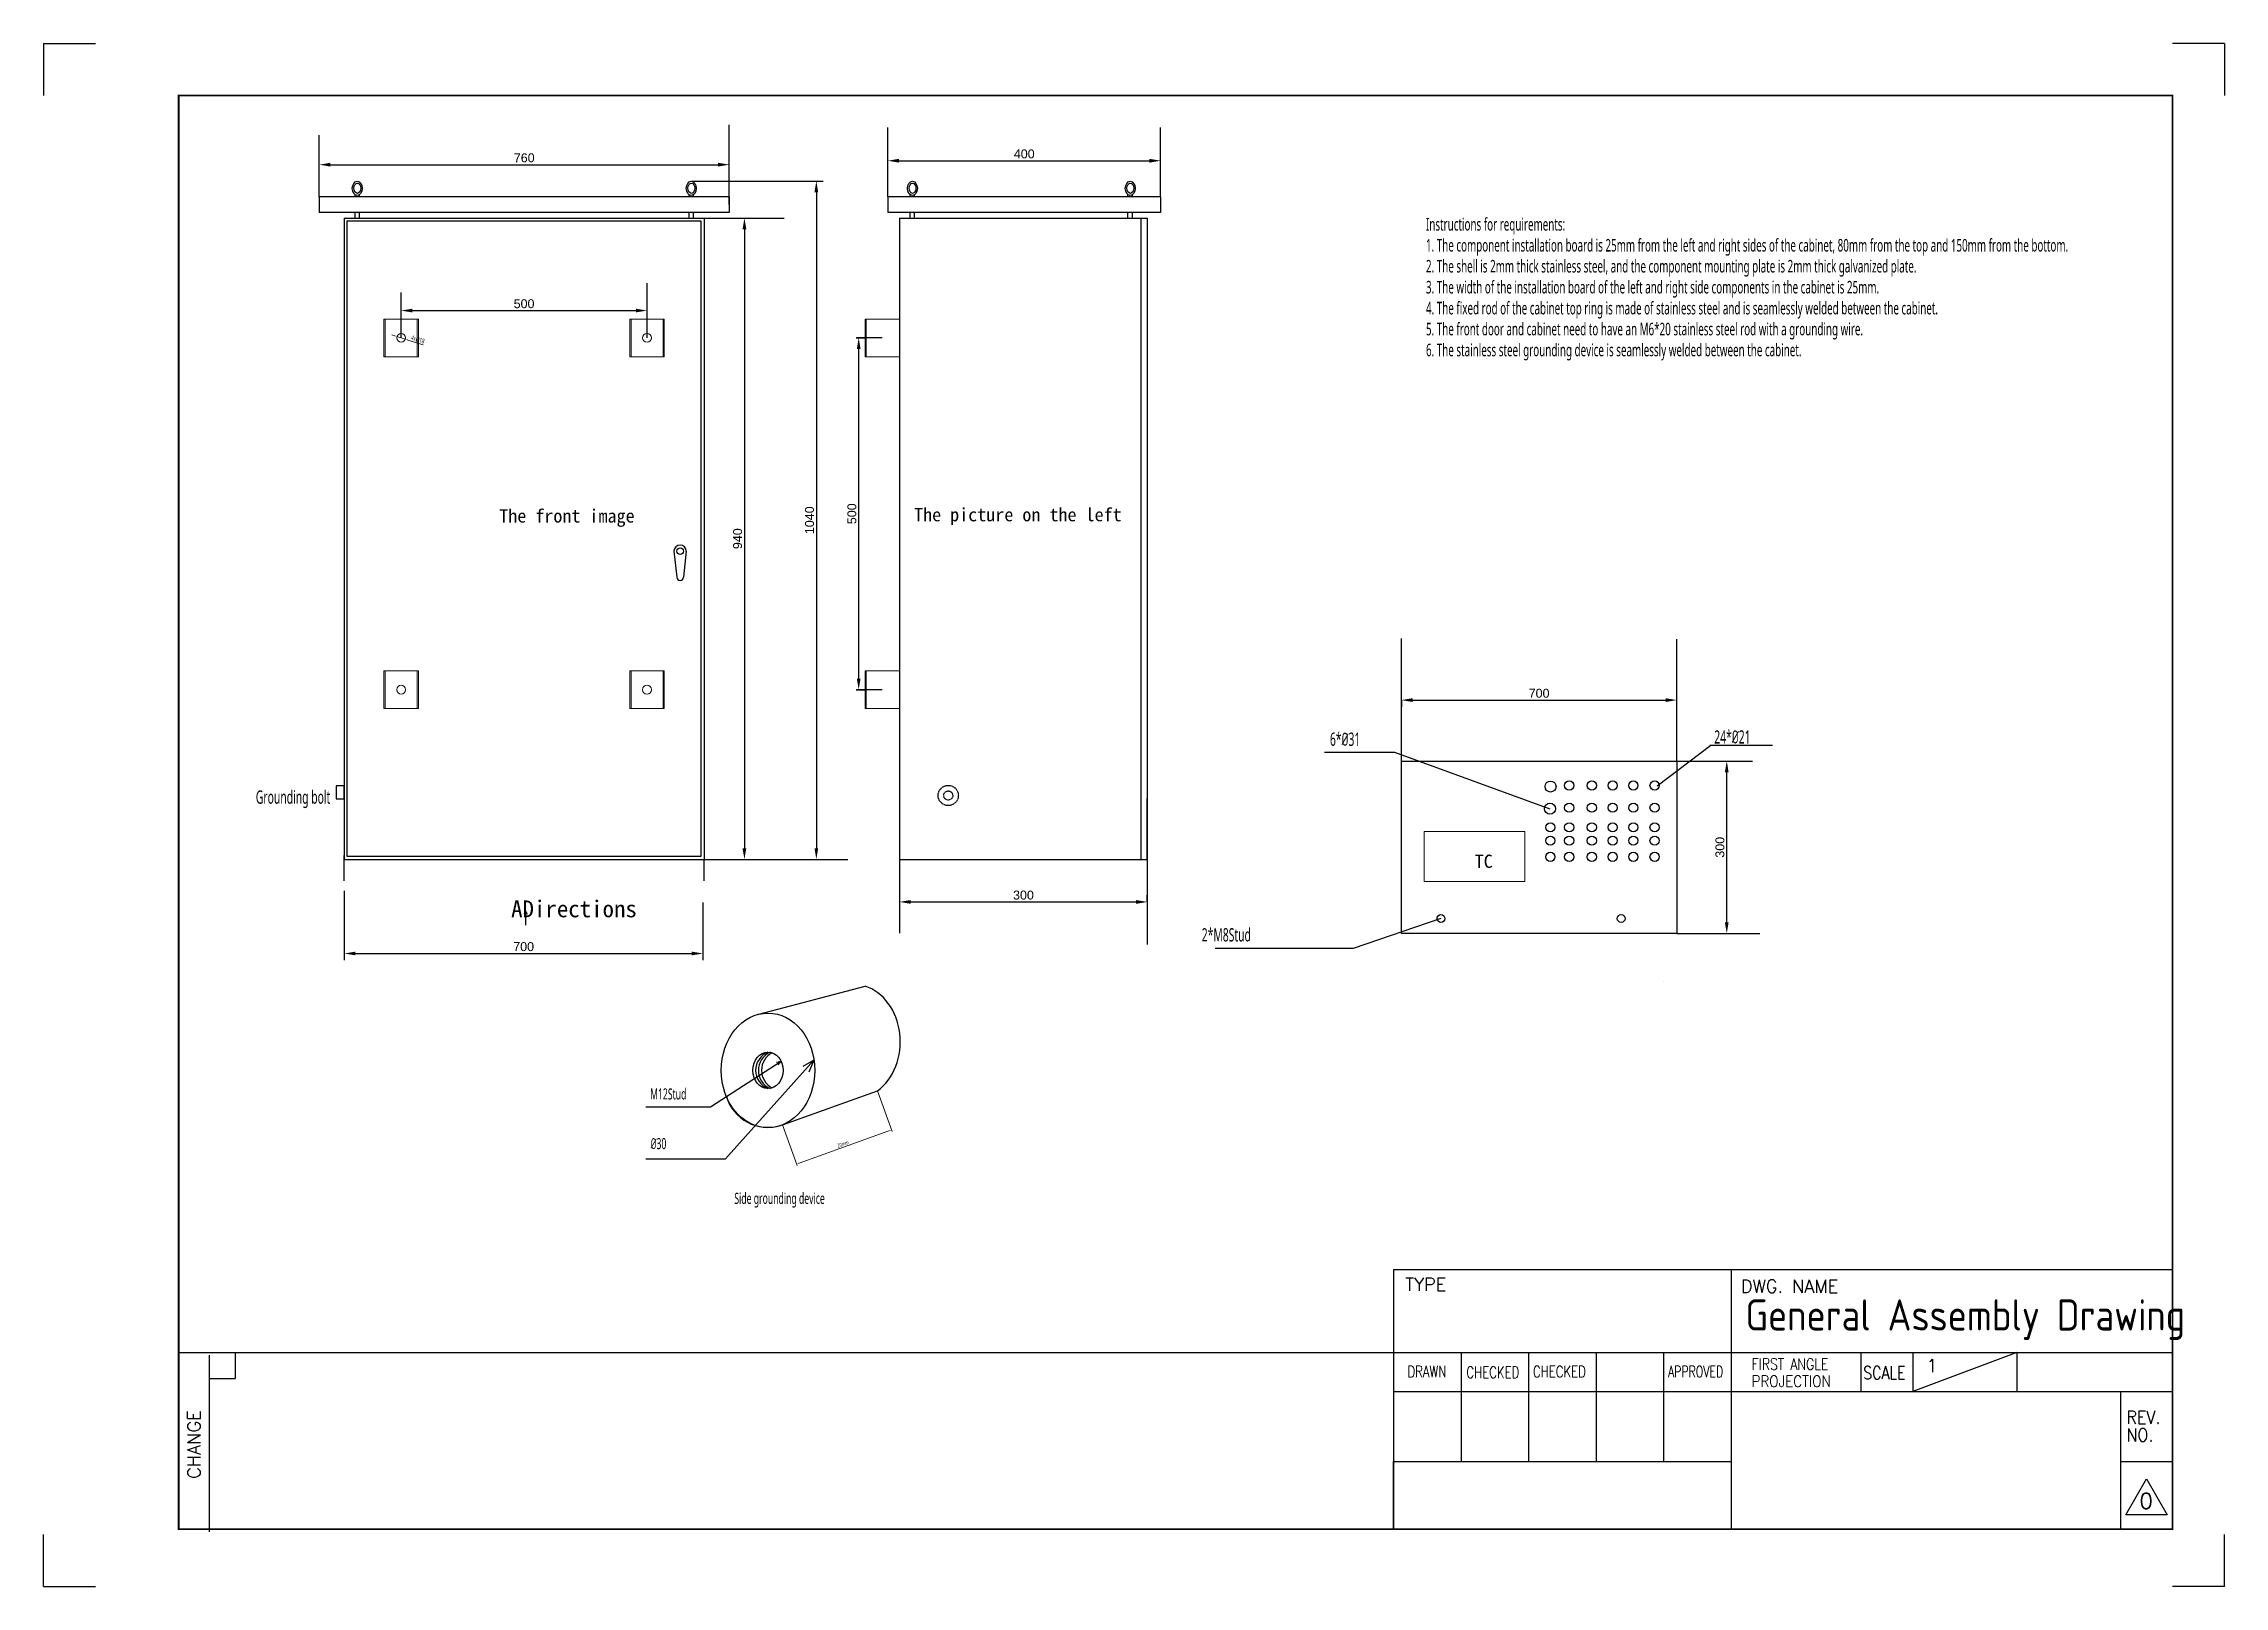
# Model space of a CAD drawing. Header units: millimetres. Extents: x 8981 to 59433, y 5244 to 14154.
# Drawn here: x 28165 to 33047, y 8275 to 11728 of the extents above; entities that cross this region are included whole.
import ezdxf

# ---------------------------------------------------------------- set-up
doc = ezdxf.new("R2010")
doc.units = ezdxf.units.MM
doc.linetypes.add('ACISOWELD', pattern=[3, 2, -1])
doc.linetypes.add('CENTER2', pattern=[1.125, 0.75, -0.125, 0.125, -0.125])
for name, color, linetype, lineweight in [('#标注线', 3, 'Continuous', 20), ('标注、文本', 3, 'Continuous', 25), ('铁心', 3, 'Continuous', 0), ('铁心层', 163, 'Continuous', 18)]:
    doc.layers.add(name, color=color, linetype=linetype, lineweight=lineweight)
for name, color, linetype in [('1', 4, 'Continuous'), ('2', 3, 'Continuous'), ('6文字层', 3, 'Continuous'), ('中心线', 1, 'CENTER2')]:
    doc.layers.add(name, color=color, linetype=linetype)
doc.layers.add('paper', color=254, linetype='Continuous', plot=False)
doc.styles.add('Note Text (ANSI)', font='arial.ttf')
doc.styles.add('PC_TEXTSTYLE1', font='romans.shx', dxfattribs={"width": 0.667, "bigfont": 'hzfs.shx'})
doc.styles.add('ROMANS', font='romans.shx', dxfattribs={"bigfont": 'whgtxt.shx'})
doc.styles.get("Standard").update_dxf_attribs({"font": 'gbenor.shx', "bigfont": 'gbcbig.shx'})
doc.styles.add('宋体', font='Microsoft YaHei.ttf', dxfattribs={"width": 0.6})
doc.dimstyles.new('ISO-25', dxfattribs={"dimscale": 3, "dimtxt": 3.5, "dimasz": 2, "dimexe": 1.25, "dimexo": 0, "dimgap": 0.75, "dimtad": 1, "dimzin": 9, "dimdsep": 46, "dimtxsty": 'PC_TEXTSTYLE1', "dimcen": 2, "dimclrd": 11, "dimclre": 11, "dimclrt": 3, "dimadec": 0, "dimazin": 2, "dimtfac": 1, "dimtmove": 1, "dimatfit": 3, "dimfxl": 0, "dimlwd": 15, "dimlwe": 15, "dimarcsym": 0})
doc.dimstyles.new('蓝色标注', dxfattribs={"dimscale": 10, "dimtxt": 2, "dimasz": 2.5, "dimexe": 1.5, "dimexo": 0, "dimgap": 0.5, "dimtad": 1, "dimtxsty": 'Note Text (ANSI)', "dimcen": -2.5, "dimclrd": 3, "dimclre": 3, "dimclrt": 3, "dimazin": 2, "dimtfac": 1, "dimtmove": 0, "dimatfit": 2, "dimfxl": 0, "dimarcsym": 0})

msp = doc.modelspace()

# ---------------------------------------------------------------- texts
at = {"color": 0, "style": '宋体'}
for s, insert, char_height, width, attachment_point in [('\\pi84.375,l84.375;Instructions for requirements:^J1. The component installation board is 25mm from the left and right sides of the cabinet, 80mm from the top and 150mm from the bottom.^J2. The shell is 2mm thick stainless steel, and the component mounting plate is 2mm thick galvanized plate.^J3. The width of the installation board of the left and right side components in the cabinet is 25mm.^J4. The fixed rod of the cabinet top ring is made of stainless steel and is seamlessly welded between the cabinet.^J5. The front door and cabinet need to have an M6*20 stainless steel rod with a grounding wire.^J6. The stainless steel grounding device is seamlessly welded between the cabinet.', (31091.045, 11337.382), 28.125, 1678.46839, 1), ('Grounding bolt', (28806.731, 10056.258), 29.7, 180.07677, 3), ('M12Stud', (29522.763, 9389.44), 24.75, 165.66419, 1), ('{\\fISOCPEUR|b0|i0|c0|p34;%%C}30', (29524.117, 9278.352), 24.75, 165.66419, 1)]:
    msp.add_mtext(s, dxfattribs=dict(at, insert=insert, char_height=char_height, width=width, attachment_point=attachment_point))
at = {"color": 0, "linetype": 'ByBlock', "attachment_point": 1}
for s, insert, char_height in [('{\\fSimSun|b0|i0|c134|p2;The front image}', (29184.94, 10685.598), 29.7), ('{\\fSimSun|b0|i0|c134|p2;The picture on the left}', (30113.704, 10688.348), 29.7), ('{\\fSimSun|b0|i0|c134|p2;TC}', (31368.868, 9912.655), 29.7), ('{\\fSimSun|b0|i0|c134|p2;ADirections}', (29211.558, 9810.109), 37.62)]:
    msp.add_mtext(s, dxfattribs=dict(at, insert=insert, char_height=char_height))
at = {"color": 0, "linetype": 'ByBlock', "char_height": 29.7, "width": 107.53391, "attachment_point": 1, "style": '宋体'}
for s, insert in [('6*{\\fISOCPEUR|b0|i0|c0|p34;%%C}31', (31044.806, 10185.829)), ('24*{\\fISOCPEUR|b0|i0|c0|p34;%%C}21', (31905.228, 10190.857))]:
    msp.add_mtext(s, dxfattribs=dict(at, insert=insert))
at = {"color": 0, "linetype": 'ByBlock', "attachment_point": 1, "style": '宋体'}
for s, insert, char_height in [('2*M8Stud', (30757.762, 9748.035), 29.7), ('Side grounding device', (29711.281, 9155.745), 24.75)]:
    msp.add_mtext(s, dxfattribs=dict(at, insert=insert, char_height=char_height))
at = {"layer": '1', "color": 0}
msp.add_text('General Assembly Drawing', height=69.75072, dxfattribs=at).set_placement((31975.189, 8847.596))
at = {"layer": '2', "color": 0, "style": 'ROMANS'}
for s, height, p in [('TYPE', 29.0628, (31213.216, 8936.137)), ('DWG. NAME', 29.0628, (31964.752, 8932.177)), ('1', 29.063, (32380.074, 8754.413)), ('0', 34.875, (32857.389, 8448.831))]:
    msp.add_text(s, height=height, dxfattribs=at).set_placement(p)
for s, height, width, p in [('DRAWN', 25.5753, 0.75, (31218.415, 8742.911)), ('CHECKED', 25.5753, 0.75, (31350.369, 8741.29)), ('CHECKED', 25.5753, 0.75, (31499.432, 8742.911)), ('APPROVED', 25.5753, 0.7, (31801.683, 8742.911)), ('FIRST ANGLE', 25.57526, 0.8, (31988.879, 8759.565)), ('PROJECTION', 25.5753, 0.86, (31988.879, 8721.236)), ('SCALE', 29.0628, 0.8, (32238.761, 8738.491)), ('REV.', 29.0628, 0.9, (32828.097, 8639.029)), ('NO.', 29.0628, 0.9, (32828.097, 8599.396))]:
    msp.add_text(s, height=height, dxfattribs=dict(at, width=width)).set_placement(p)
msp.add_text('CHANGE', height=29.0628, rotation=90, dxfattribs=at).set_placement((28515.81, 8515.9))

# ---------------------------------------------------------------- blocks, each defined once
blk = doc.blocks.new('*D59')
at = {"color": 11, "lineweight": 15, "transparency": 16777216}
for p, q in [((30031.8, 9384.1), (30064.4, 9293)), ((29819.3, 9308), (29851.9, 9216.9)), ((29856.3, 9222.5), (30057.5, 9294.5))]:
    blk.add_line(p, q, dxfattribs=at)
at = {"color": 11, "transparency": 16777216}
for points in [[(30057.2, 9295.5), (30057.8, 9293.6), (30063.1, 9296.6)], [(29855.9, 9223.4), (29856.6, 9221.5), (29850.6, 9220.5)]]:
    blk.add_solid(points, dxfattribs=at)
at = {"layer": 'Defpoints', "color": 0, "transparency": 16777216}
for p in [(30031.8, 9384.1), (29819.3, 9308), (30063.1, 9296.6)]:
    blk.add_point(p, dxfattribs=at)
at = {"color": 3, "transparency": 16777216, "insert": (29954.5, 9265), "char_height": 9, "attachment_point": 5, "rotation": 19.699, "style": '宋体'}
blk.add_mtext('20mm', dxfattribs=at)
blk = doc.blocks.new('*D60')
at = {"color": 11, "lineweight": 15, "transparency": 16777216}
for p, q in [((28950.1, 11074), (28944.4, 11075.8)), ((28955.9, 11072.2), (28974.6, 11066.2)), ((29014.4, 11053.7), (28980.4, 11064.4))]:
    blk.add_line(p, q, dxfattribs=at)
at = {"color": 11, "transparency": 16777216}
for points in [[(28950.4, 11074.9), (28949.8, 11073), (28955.9, 11072.2)], [(28980.7, 11065.4), (28980.1, 11063.5), (28974.6, 11066.2)]]:
    blk.add_solid(points, dxfattribs=at)
at = {"layer": 'Defpoints', "color": 0, "transparency": 16777216}
for p in [(28955.9, 11072.2), (28974.6, 11066.2)]:
    blk.add_point(p, dxfattribs=at)
at = {"color": 3, "transparency": 16777216, "insert": (29002.6, 11065.7), "char_height": 10.5, "attachment_point": 5, "rotation": 342.4983, "style": '宋体'}
blk.add_mtext('4x%%C18', dxfattribs=at)
blk = doc.blocks.new('*D61')
at = {"layer": 'Defpoints', "color": 0, "transparency": 16777216}
for p in [(28838.1, 9831.9), (29641.1, 9805.5), (29641.1, 9691.4)]:
    blk.add_point(p, dxfattribs=at)
at = {"layer": '标注、文本', "color": 3, "lineweight": -2, "transparency": 16777216}
for p, q in [((28838.1, 9831.9), (28838.1, 9676.4)), ((29641.1, 9805.5), (29641.1, 9676.4)), ((28863.1, 9691.4), (29616.1, 9691.4))]:
    blk.add_line(p, q, dxfattribs=at)
at = {"layer": '标注、文本', "color": 3, "transparency": 16777216}
for points in [[(28863.1, 9695.6), (28863.1, 9687.3), (28838.1, 9691.4)], [(29616.1, 9695.6), (29616.1, 9687.3), (29641.1, 9691.4)]]:
    blk.add_solid(points, dxfattribs=at)
at = {"layer": '标注、文本', "color": 3, "transparency": 16777216, "insert": (29239.6, 9706.7), "char_height": 20, "attachment_point": 5, "style": 'Note Text (ANSI)'}
blk.add_mtext('700', dxfattribs=at)
blk = doc.blocks.new('*D62')
at = {"layer": 'Defpoints', "color": 0, "transparency": 16777216}
for p in [(28781.9, 11453.9), (29699.8, 11456.8), (29699.8, 11456.8)]:
    blk.add_point(p, dxfattribs=at)
at = {"layer": '标注、文本', "color": 3, "lineweight": -2, "transparency": 16777216}
for p, q in [((28781.9, 11453.9), (28781.9, 11471.8)), ((28806.9, 11456.8), (29674.8, 11456.8)), ((29699.8, 11456.8), (29699.8, 11471.8))]:
    blk.add_line(p, q, dxfattribs=at)
at = {"layer": '标注、文本', "color": 3, "transparency": 16777216}
for points in [[(28806.9, 11461), (28806.9, 11452.6), (28781.9, 11456.8)], [(29674.8, 11461), (29674.8, 11452.6), (29699.8, 11456.8)]]:
    blk.add_solid(points, dxfattribs=at)
at = {"layer": '标注、文本', "color": 3, "transparency": 16777216, "insert": (29240.9, 11472), "char_height": 20, "attachment_point": 5, "style": 'Note Text (ANSI)'}
blk.add_mtext('760', dxfattribs=at)
blk = doc.blocks.new('*D63')
at = {"layer": 'Defpoints', "color": 0, "transparency": 16777216}
for p in [(30081.2, 9819.3), (30635.9, 9806.8), (30635.9, 9806.8)]:
    blk.add_point(p, dxfattribs=at)
at = {"layer": '标注、文本', "color": 3, "lineweight": -2, "transparency": 16777216}
for p, q in [((30081.2, 9819.3), (30081.2, 9791.8)), ((30635.9, 9806.8), (30635.9, 9821.8)), ((30106.2, 9806.8), (30610.9, 9806.8))]:
    blk.add_line(p, q, dxfattribs=at)
at = {"layer": '标注、文本', "color": 3, "transparency": 16777216}
for points in [[(30106.2, 9811), (30106.2, 9802.6), (30081.2, 9806.8)], [(30610.9, 9811), (30610.9, 9802.6), (30635.9, 9806.8)]]:
    blk.add_solid(points, dxfattribs=at)
at = {"layer": '标注、文本', "color": 3, "transparency": 16777216, "insert": (30358.6, 9822), "char_height": 20, "attachment_point": 5, "style": 'Note Text (ANSI)'}
blk.add_mtext('300', dxfattribs=at)
blk = doc.blocks.new('*D64')
at = {"layer": 'Defpoints', "color": 0, "transparency": 16777216}
for p in [(29984.4, 11069.2), (29989.7, 11069.2), (29984.4, 10281.8)]:
    blk.add_point(p, dxfattribs=at)
at = {"layer": '标注、文本', "color": 3, "lineweight": -2, "transparency": 16777216}
for p, q in [((29984.4, 11069.2), (30004.7, 11069.2)), ((29989.7, 10306.8), (29989.7, 11044.2)), ((29984.4, 10281.8), (30004.7, 10281.8))]:
    blk.add_line(p, q, dxfattribs=at)
at = {"layer": '标注、文本', "color": 3, "transparency": 16777216}
for points in [[(29985.5, 11044.2), (29993.9, 11044.2), (29989.7, 11069.2)], [(29985.5, 10306.8), (29993.9, 10306.8), (29989.7, 10281.8)]]:
    blk.add_solid(points, dxfattribs=at)
at = {"layer": '标注、文本', "color": 3, "transparency": 16777216, "insert": (29974.5, 10675.5), "char_height": 20, "attachment_point": 5, "rotation": 90, "style": 'Note Text (ANSI)'}
blk.add_mtext('500', dxfattribs=at)
blk = doc.blocks.new('*D65')
at = {"layer": 'Defpoints', "color": 0, "transparency": 16777216}
for p in [(28965.2, 11120), (29515.8, 11130.3), (29515.8, 11130.3)]:
    blk.add_point(p, dxfattribs=at)
at = {"layer": '标注、文本', "color": 3, "lineweight": -2, "transparency": 16777216}
for p, q in [((28965.2, 11120), (28965.2, 11145.3)), ((29515.8, 11130.3), (29515.8, 11145.3)), ((28990.2, 11130.3), (29490.8, 11130.3))]:
    blk.add_line(p, q, dxfattribs=at)
at = {"layer": '标注、文本', "color": 3, "transparency": 16777216}
for points in [[(28990.2, 11134.4), (28990.2, 11126.1), (28965.2, 11130.3)], [(29490.8, 11134.4), (29490.8, 11126.1), (29515.8, 11130.3)]]:
    blk.add_solid(points, dxfattribs=at)
at = {"layer": '标注、文本', "color": 3, "transparency": 16777216, "insert": (29240.5, 11145.5), "char_height": 20, "attachment_point": 5, "style": 'Note Text (ANSI)'}
blk.add_mtext('500', dxfattribs=at)
blk = doc.blocks.new('*D66')
at = {"layer": 'Defpoints', "color": 0, "transparency": 16777216}
for p in [(30054.9, 11462.2), (30665.8, 11465.6), (30665.8, 11462.2)]:
    blk.add_point(p, dxfattribs=at)
at = {"layer": '标注、文本', "color": 3, "lineweight": -2, "transparency": 16777216}
for p, q in [((30054.9, 11462.2), (30054.9, 11480.6)), ((30665.8, 11462.2), (30665.8, 11480.6)), ((30079.9, 11465.6), (30640.8, 11465.6))]:
    blk.add_line(p, q, dxfattribs=at)
at = {"layer": '标注、文本', "color": 3, "transparency": 16777216}
for points in [[(30079.9, 11469.8), (30079.9, 11461.4), (30054.9, 11465.6)], [(30640.8, 11469.8), (30640.8, 11461.4), (30665.8, 11465.6)]]:
    blk.add_solid(points, dxfattribs=at)
at = {"layer": '标注、文本', "color": 3, "transparency": 16777216, "insert": (30360.4, 11480.8), "char_height": 20, "attachment_point": 5, "style": 'Note Text (ANSI)'}
blk.add_mtext('400', dxfattribs=at)
blk = doc.blocks.new('*D67')
at = {"layer": 'Defpoints', "color": 0, "transparency": 16777216}
for p in [(31204.8, 10259.2), (31821.5, 10258.5), (31821.5, 10258.5)]:
    blk.add_point(p, dxfattribs=at)
at = {"layer": '标注、文本', "color": 3, "lineweight": -2, "transparency": 16777216}
for p, q in [((31204.8, 10259.2), (31204.8, 10243.5)), ((31229.8, 10258.5), (31796.5, 10258.5)), ((31821.5, 10258.5), (31821.5, 10273.5))]:
    blk.add_line(p, q, dxfattribs=at)
at = {"layer": '标注、文本', "color": 3, "transparency": 16777216}
for points in [[(31229.8, 10262.7), (31229.8, 10254.3), (31204.8, 10258.5)], [(31796.5, 10262.7), (31796.5, 10254.3), (31821.5, 10258.5)]]:
    blk.add_solid(points, dxfattribs=at)
at = {"layer": '标注、文本', "color": 3, "transparency": 16777216, "insert": (31513.1, 10273.7), "char_height": 20, "attachment_point": 5, "style": 'Note Text (ANSI)'}
blk.add_mtext('700', dxfattribs=at)
blk = doc.blocks.new('*D68')
at = {"layer": 'Defpoints', "color": 0, "transparency": 16777216}
for p in [(29733.2, 11337.3), (29733.9, 9902), (29733.9, 9902)]:
    blk.add_point(p, dxfattribs=at)
at = {"layer": '标注、文本', "color": 3, "lineweight": -2, "transparency": 16777216}
for p, q in [((29733.2, 11337.3), (29748.9, 11337.3)), ((29733.9, 11312.3), (29733.9, 9927)), ((29733.9, 9902), (29748.9, 9902))]:
    blk.add_line(p, q, dxfattribs=at)
at = {"layer": '标注、文本', "color": 3, "transparency": 16777216}
for points in [[(29729.7, 11312.3), (29738.1, 11312.3), (29733.9, 11337.3)], [(29729.7, 9927), (29738.1, 9927), (29733.9, 9902)]]:
    blk.add_solid(points, dxfattribs=at)
at = {"layer": '标注、文本', "color": 3, "transparency": 16777216, "insert": (29718.7, 10619.7), "char_height": 20, "attachment_point": 5, "rotation": 90, "style": 'Note Text (ANSI)'}
blk.add_mtext('940', dxfattribs=at)
blk = doc.blocks.new('*D69')
at = {"layer": 'Defpoints', "color": 0, "transparency": 16777216}
for p in [(29892.1, 11420), (29894.9, 9902), (29894.9, 9902)]:
    blk.add_point(p, dxfattribs=at)
at = {"layer": '标注、文本', "color": 3, "lineweight": -2, "transparency": 16777216}
for p, q in [((29892.1, 11420), (29909.9, 11420)), ((29894.9, 11395), (29894.9, 9927)), ((29894.9, 9902), (29909.9, 9902))]:
    blk.add_line(p, q, dxfattribs=at)
at = {"layer": '标注、文本', "color": 3, "transparency": 16777216}
for points in [[(29890.7, 11395), (29899, 11395), (29894.9, 11420)], [(29890.7, 9927), (29899, 9927), (29894.9, 9902)]]:
    blk.add_solid(points, dxfattribs=at)
at = {"layer": '标注、文本', "color": 3, "transparency": 16777216, "insert": (29879.7, 10661), "char_height": 20, "attachment_point": 5, "rotation": 90, "style": 'Note Text (ANSI)'}
blk.add_mtext('1040', dxfattribs=at)
blk = doc.blocks.new('*D70')
at = {"layer": 'Defpoints', "color": 0, "transparency": 16777216}
for p in [(31906.2, 10122), (31933.3, 10122), (31914.5, 9736.1)]:
    blk.add_point(p, dxfattribs=at)
at = {"layer": '标注、文本', "color": 3, "lineweight": -2, "transparency": 16777216}
for p, q in [((31906.2, 10122), (31948.3, 10122)), ((31933.3, 9761.1), (31933.3, 10097)), ((31914.5, 9736.1), (31948.3, 9736.1))]:
    blk.add_line(p, q, dxfattribs=at)
at = {"layer": '标注、文本', "color": 3, "transparency": 16777216}
for points in [[(31929.1, 10097), (31937.4, 10097), (31933.3, 10122)], [(31929.1, 9761.1), (31937.4, 9761.1), (31933.3, 9736.1)]]:
    blk.add_solid(points, dxfattribs=at)
at = {"layer": '标注、文本', "color": 3, "transparency": 16777216, "insert": (31918, 9929.1), "char_height": 20, "attachment_point": 5, "rotation": 90, "style": 'Note Text (ANSI)'}
blk.add_mtext('300', dxfattribs=at)

# ---------------------------------------------------------------- dimensions: what is measured, and where the dimension line sits
at = {"color": 0}
dim = msp.add_diameter_dim_2p(p1=(28955.859, 11072.152), p2=(28974.635, 11066.231), text='4x%%C18', dimstyle='ISO-25', override={"dimtxsty": '宋体'}, dxfattribs=at)
dim.commit()
dim.dimension.update_dxf_attribs({"geometry": '*D60', "text_midpoint": (29002.615, 11065.688)})
dim = msp.add_aligned_dim(p1=(29819.267, 9308.006), p2=(30031.798, 9384.098), distance=-92.982, text='20mm', dimstyle='ISO-25', override={"dimtxt": 3, "dimtxsty": '宋体'}, dxfattribs=at)
dim.commit()
dim.dimension.update_dxf_attribs({"geometry": '*D59', "text_midpoint": (29954.548, 9265.009)})
at = {"layer": '标注、文本', "color": 0}
for base, p1, p2, text, picture, middle in [((29699.826, 11456.79), (28781.881, 11453.916), (29699.826, 11456.79), '760', '*D62', (29240.853, 11472.002)), ((30665.809, 11465.593), (30054.892, 11462.221), (30665.809, 11462.221), '400', '*D66', (30360.35, 11480.804)), ((29515.84, 11130.259), (28965.247, 11120.038), (29515.84, 11130.259), '500', '*D65', (29240.543, 11145.471)), ((31821.521, 10258.484), (31204.756, 10259.185), (31821.521, 10258.484), '700', '*D67', (31513.138, 10273.696)), ((29641.119, 9691.44), (28838.088, 9831.928), (29641.119, 9805.45), '700', '*D61', (29239.603, 9706.651)), ((30635.943, 9806.793), (30081.233, 9819.318), (30635.943, 9806.793), '300', '*D63', (30358.588, 9822.011))]:
    dim = msp.add_linear_dim(base=base, p1=p1, p2=p2, text=text, dimstyle='蓝色标注', override={"dimarcsym": 1}, dxfattribs=at)
    dim.commit()
    dim.dimension.update_dxf_attribs({"geometry": picture, "text_midpoint": middle})
for base, p1, p2, text, picture, middle in [((29894.866, 9902.016), (29892.051, 11420.012), (29894.866, 9902.016), '1040', '*D69', (29879.655, 10661.014)), ((29733.897, 9902.016), (29733.213, 11337.288), (29733.897, 9902.016), '940', '*D68', (29718.685, 10619.652)), ((29989.69, 11069.192), (29984.425, 10281.839), (29984.425, 11069.192), '500', '*D64', (29974.479, 10675.515)), ((31933.262, 10122.012), (31914.483, 9736.145), (31906.196, 10122.012), '300', '*D70', (31918.044, 9929.079))]:
    dim = msp.add_linear_dim(base=base, p1=p1, p2=p2, angle=90, text=text, dimstyle='蓝色标注', override={"dimarcsym": 1}, dxfattribs=at)
    dim.commit()
    dim.dimension.update_dxf_attribs({"geometry": picture, "text_midpoint": middle})

# ---------------------------------------------------------------- linework, layer by layer
at = {"layer": '#标注线', "color": 0}
msp.add_lwpolyline([(31256.087, 9852.274), (31481.087, 9852.274), (31481.087, 9964.774), (31256.087, 9964.774)], close=True, dxfattribs=at)
at = {"color": 0, "linetype": 'ByBlock'}
for p, q in [((29699.826, 11384.823), (28781.881, 11384.823)), ((28781.881, 11384.823), (28781.881, 11349.84)), ((28862.002, 11384.823), (28862.002, 11389.476)), ((28871.852, 11384.823), (28871.852, 11389.476)), ((29609.854, 11384.823), (29609.854, 11389.476)), ((29619.705, 11384.823), (29619.705, 11389.476)), ((29699.826, 11384.823), (29699.826, 11349.84)), ((30665.809, 11384.823), (30054.892, 11384.823)), ((30054.892, 11384.823), (30054.892, 11349.84)), ((30105.147, 11384.823), (30105.147, 11389.476)), ((30114.998, 11384.823), (30114.998, 11389.476)), ((30592.643, 11384.823), (30592.643, 11389.476)), ((30602.494, 11384.823), (30602.494, 11389.476)), ((30665.809, 11384.823), (30665.809, 11349.84)), ((29699.826, 11349.84), (28781.881, 11349.84)), ((28838.088, 11337.288), (29555.724, 11337.288)), ((28838.088, 11337.288), (28838.088, 10619.652)), ((28838.088, 11337.288), (28862.002, 11337.288)), ((28862.002, 11337.288), (28862.002, 11349.84)), ((28871.852, 11337.288), (28871.852, 11349.84)), ((29555.724, 11337.288), (29577.265, 11337.288)), ((29609.854, 11337.288), (29609.854, 11349.84)), ((29619.705, 11337.288), (29619.705, 11349.84)), ((29619.705, 11337.288), (29643.619, 11337.288)), ((29643.619, 11337.288), (29643.619, 10619.652)), ((30665.809, 11349.84), (30054.892, 11349.84)), ((30081.233, 11337.288), (30635.943, 11337.288)), ((30081.233, 11337.288), (30081.233, 10619.652)), ((30081.233, 11337.288), (30105.147, 11337.288)), ((30105.147, 11337.288), (30105.147, 11349.84)), ((30114.998, 11337.288), (30114.998, 11349.84)), ((30592.643, 11337.288), (30592.643, 11349.84)), ((30602.494, 11337.288), (30602.494, 11349.84)), ((30612.029, 11337.288), (30635.943, 11337.288)), ((30635.943, 11337.288), (30635.943, 10619.652)), ((28838.088, 10619.652), (28838.088, 9902.016)), ((29643.619, 10619.652), (29643.619, 9902.016)), ((30081.233, 10619.652), (30081.233, 9902.016)), ((30635.943, 10619.652), (30635.943, 9902.016)), ((29576.077, 10591.668), (29582.625, 10533.356)), ((29603.745, 10591.668), (29597.198, 10533.356)), ((30081.233, 10038.028), (30081.233, 9902.016)), ((30635.943, 9902.016), (30635.943, 10038.028)), ((28838.088, 9902.016), (29643.619, 9902.016)), ((30081.233, 9902.016), (30635.943, 9902.016)), ((30081.233, 9902.016), (30635.943, 9902.016))]:
    msp.add_line(p, q, dxfattribs=at)
at = {"color": 0}
for p, q in [((29577.265, 11337.288), (29619.705, 11337.288)), ((30621.433, 11337.288), (30621.433, 9902.016)), ((28838.088, 9902.016), (29643.619, 9902.016)), ((29243.978, 9786.539), (29240.534, 9779.12)), ((29243.978, 9786.539), (29243.978, 9755.033)), ((29243.978, 9786.539), (29247.421, 9779.12)), ((29766.066, 9555.544), (30004.177, 9618.247)), ((29657.884, 9348.273), (29815.83, 9450.639)), ((29691.548, 9231.846), (29889.645, 9452.673)), ((29805.391, 9448.323), (29815.83, 9450.639)), ((29809.452, 9442.057), (29815.83, 9450.639)), ((29889.645, 9452.673), (29864.508, 9438.523)), ((29889.645, 9452.673), (29878.298, 9426.153)), ((29819.267, 9308.006), (30031.798, 9384.098)), ((29513.492, 9348.273), (29657.884, 9348.273)), ((29513.492, 9231.846), (29691.548, 9231.846))]:
    msp.add_line(p, q, dxfattribs=at)
at = {"color": 4, "lineweight": 0}
for p, q in [((28926.575, 11111.379), (29003.919, 11111.379)), ((28926.575, 11027.004), (28926.575, 11111.379)), ((28926.575, 11111.379), (28929.388, 11111.379)), ((28929.388, 11111.379), (28929.388, 11027.004)), ((29001.106, 11027.004), (29001.106, 11111.379)), ((29003.919, 11111.379), (29003.919, 11027.004)), ((29554.511, 11111.379), (29477.168, 11111.379)), ((29477.168, 11111.379), (29477.168, 11027.004)), ((29479.98, 11027.004), (29479.98, 11111.379)), ((29554.511, 11111.379), (29551.699, 11111.379)), ((29551.699, 11111.379), (29551.699, 11027.004)), ((29554.511, 11027.004), (29554.511, 11111.379)), ((29003.919, 11027.004), (28926.575, 11027.004)), ((28929.388, 11027.004), (29001.106, 11027.004)), ((29477.168, 11027.004), (29554.511, 11027.004)), ((29551.699, 11027.004), (29479.98, 11027.004)), ((28926.575, 10324.026), (29003.919, 10324.026)), ((28926.575, 10239.651), (28926.575, 10324.026)), ((28926.575, 10324.026), (28929.388, 10324.026)), ((28929.388, 10324.026), (28929.388, 10239.651)), ((29001.106, 10239.651), (29001.106, 10324.026)), ((29003.919, 10324.026), (29003.919, 10239.651)), ((29554.511, 10324.026), (29477.168, 10324.026)), ((29477.168, 10324.026), (29477.168, 10239.651)), ((29479.98, 10239.651), (29479.98, 10324.026)), ((29554.511, 10324.026), (29551.699, 10324.026)), ((29551.699, 10324.026), (29551.699, 10239.651)), ((29554.511, 10239.651), (29554.511, 10324.026)), ((29003.919, 10239.651), (28926.575, 10239.651)), ((28929.388, 10239.651), (29001.106, 10239.651)), ((29477.168, 10239.651), (29554.511, 10239.651)), ((29551.699, 10239.651), (29479.98, 10239.651))]:
    msp.add_line(p, q, dxfattribs=at)
at = {"color": 7}
for p, q in [((31777.683, 10066.911), (31897.598, 10157.557)), ((31895.213, 10157.894), (32035.962, 10157.894)), ((31032.858, 10142.056), (31169.972, 10142.056)), ((31169.972, 10142.056), (31189.297, 10142.056)), ((31189.297, 10142.056), (31537.383, 10015.487)), ((31792.402, 9627.68), (31792.221, 9627.68))]:
    msp.add_line(p, q, dxfattribs=at)
at = {"color": 3}
for p, q in [((31204.756, 10122.012), (31821.521, 10122.012)), ((31204.756, 9736.145), (31204.756, 10122.012)), ((31821.521, 10122.012), (31821.521, 9736.145)), ((31293.274, 9769.596), (31096.864, 9702.244)), ((31821.521, 9736.145), (31204.756, 9736.145)), ((31096.864, 9702.244), (30787.58, 9702.244))]:
    msp.add_line(p, q, dxfattribs=at)
for p, q in [((28838.088, 9853.666), (28838.088, 9910.36)), ((29643.619, 9853.666), (29643.619, 9902.016))]:
    msp.add_line(p, q)
at = {"color": 0, "linetype": 'ByBlock'}
msp.add_lwpolyline([(28844.598, 11330.778), (29636.488, 11330.778), (29636.488, 9908.526), (28844.598, 9908.526)], close=True, dxfattribs=at)
at = {"color": 0}
msp.add_lwpolyline([(28837.468, 10066.654), (28820.125, 10066.654), (28820.125, 10037.33), (28837.468, 10037.33)], close=True, dxfattribs=at)
at = {"color": 4, "lineweight": 0}
for centre in [(28965.247, 11069.192), (29515.84, 11069.192), (28965.247, 10281.839), (29515.84, 10281.839)]:
    msp.add_circle(centre, 9.844, dxfattribs=at)
at = {"color": 0, "linetype": 'ByBlock'}
msp.add_circle((29589.911, 10591.668), 7.314, dxfattribs=at)
at = {"color": 0, "linetype": 'ACISOWELD', "lineweight": -2}
for radius in [22.649, 10.141]:
    msp.add_circle((30190.18, 10045.022), radius, dxfattribs=at)
at = {"color": 3}
for centre, radius in [((31538.652, 10065.054), 12.348), ((31580.543, 10067.462), 10.29), ((31631.165, 10067.462), 10.29), ((31677.655, 10067.462), 10.29), ((31724.145, 10067.462), 10.29), ((31771.667, 10067.462), 10.29), ((31537.383, 10015.487), 12.348), ((31580.543, 10017.698), 10.29), ((31631.165, 10017.698), 10.29), ((31677.655, 10017.698), 10.29), ((31724.145, 10017.698), 10.29), ((31771.667, 10017.698), 10.29), ((31538.186, 9973.699), 10.29), ((31580.543, 9973.699), 10.29), ((31631.165, 9973.699), 10.29), ((31677.655, 9973.699), 10.29), ((31724.145, 9973.699), 10.29), ((31771.667, 9973.699), 10.29), ((31538.186, 9944.024), 10.29), ((31538.186, 9907.648), 10.29), ((31580.543, 9944.024), 10.29), ((31580.543, 9907.648), 10.29), ((31631.165, 9944.024), 10.29), ((31631.165, 9907.648), 10.29), ((31677.655, 9944.024), 10.29), ((31677.655, 9907.648), 10.29), ((31724.145, 9944.024), 10.29), ((31724.145, 9907.648), 10.29), ((31771.667, 9944.024), 10.29), ((31771.667, 9907.648), 10.29), ((31293.274, 9769.596), 8.717), ((31696.839, 9769.596), 8.717)]:
    msp.add_circle(centre, radius, dxfattribs=at)
at = {"color": 0, "linetype": 'ByBlock'}
for centre, radius, start, end in [((29589.911, 10591.668), 13.834, 0, 180), ((29589.911, 10533.356), 7.286, 180, 0)]:
    msp.add_arc(centre, radius, start, end, dxfattribs=at)
at = {"color": 0}
for centre, radius, start, end in [((29803.092, 9429.836), 44.088, 111.889776, 248.110224), ((29809.52, 9429.836), 44.353, 114.059258, 245.940742), ((29816.269, 9429.836), 44.069, 117.05935, 242.94065)]:
    msp.add_arc(centre, radius, start, end, dxfattribs=at)
at = {"color": 0, "linetype": 'ByBlock'}
for centre, major_axis, ratio in [((28866.927, 11403.709), (0, 15.932), 0.68794323), ((28867.254, 11403.935), (0, 11.412), 0.66336683), ((29614.78, 11403.709), (0, 15.932), 0.68794323), ((29615.106, 11403.935), (0, 11.412), 0.66336683), ((30110.072, 11403.709), (0, 15.932), 0.68794323), ((30110.399, 11403.935), (0, 11.412), 0.66336683), ((30597.568, 11403.709), (0, 15.932), 0.68794323), ((30597.895, 11403.935), (0, 11.412), 0.66336683)]:
    msp.add_ellipse(centre, major_axis=major_axis, ratio=ratio, dxfattribs=at)
at = {"color": 0}
msp.add_ellipse((29978.029, 9494.099), major_axis=(0, 128.213), ratio=0.81632673, start_param=3.68111387, end_param=6.0306815, dxfattribs=at)
for major_axis, ratio in [((0, 128.213), 0.81632673), ((0, 40.909), 0.82822786)]:
    msp.add_ellipse((29786.655, 9429.836), major_axis=major_axis, ratio=ratio, dxfattribs=at)
at = {"layer": '1', "color": 0, "const_width": 4.069}
msp.add_lwpolyline([(28467.084, 8402.896), (32931.13, 8402.896), (32931.13, 11611.429), (28467.084, 11611.429), (28467.084, 8402.896)], dxfattribs=at)
at = {"layer": '2', "color": 0}
for p, q in [((31187.362, 8984.152), (32931.13, 8984.152)), ((31187.362, 8984.152), (31187.362, 8402.896)), ((31942.995, 8984.152), (31942.995, 8402.896)), ((28467.084, 8798.15), (32931.13, 8798.15)), ((28535.569, 8792.337), (28535.569, 8397.083)), ((28593.695, 8798.15), (28593.695, 8740.024)), ((31338.489, 8798.15), (31338.489, 8554.398)), ((31489.615, 8798.15), (31489.615, 8554.398)), ((31640.742, 8798.15), (31640.742, 8554.398)), ((31791.869, 8798.15), (31791.869, 8554.398)), ((32233.623, 8798.15), (32233.623, 8710.961)), ((32582.377, 8798.15), (32349.874, 8710.961)), ((32349.874, 8798.15), (32349.874, 8710.961)), ((32582.377, 8798.15), (32582.377, 8710.961)), ((28535.569, 8740.024), (28593.695, 8740.024)), ((31187.362, 8710.961), (31942.995, 8710.961)), ((31942.995, 8710.961), (32931.13, 8710.961)), ((32814.879, 8710.961), (32814.879, 8402.896)), ((31187.362, 8554.398), (31942.995, 8554.398)), ((31187.362, 8403.271), (31187.362, 8554.398)), ((32814.879, 8554.398), (32931.13, 8554.398)), ((32826.504, 8434.88), (32873.005, 8515.421)), ((32873.005, 8515.421), (32919.505, 8434.88)), ((32919.505, 8434.88), (32826.504, 8434.88))]:
    msp.add_line(p, q, dxfattribs=at)
at = {"layer": '6文字层', "color": 0}
msp.add_lwpolyline([(32931.13, 11138.923), (32931.13, 10653.442)], dxfattribs=at)
at = {"layer": 'paper', "color": 0}
for p, q in [((28164.831, 11727.68), (28164.831, 11611.429)), ((28164.831, 11727.68), (28281.082, 11727.68)), ((33047.381, 11727.68), (32931.13, 11727.68)), ((33047.381, 11727.68), (33047.381, 11611.429)), ((28164.831, 8275.019), (28164.831, 8391.271)), ((33047.381, 8275.019), (33047.381, 8391.271)), ((28164.831, 8275.019), (28281.082, 8275.019)), ((33047.381, 8275.019), (32931.13, 8275.019))]:
    msp.add_line(p, q, dxfattribs=at)
at = {"layer": '中心线', "color": 1}
for p, q in [((30042.562, 11069.192), (29984.425, 11069.192)), ((30042.562, 10281.839), (29984.425, 10281.839))]:
    msp.add_line(p, q, dxfattribs=at)
at = {"layer": '标注、文本', "color": 0}
for p, q in [((28781.881, 11384.823), (28781.881, 11523.009)), ((29699.826, 11367.331), (29699.826, 11546.249)), ((30054.892, 11384.823), (30054.892, 11539.619)), ((30665.809, 11384.823), (30665.809, 11539.619)), ((29615.321, 11420.012), (29892.051, 11420.012)), ((29643.619, 11337.288), (29822.807, 11337.288)), ((29515.84, 11069.192), (29515.84, 11191.327)), ((28965.247, 11069.192), (28965.247, 11170.884)), ((31204.756, 10122.012), (31204.756, 10396.357)), ((31821.521, 10122.012), (31821.521, 10394.956)), ((31821.521, 10122.012), (31990.871, 10122.012)), ((29643.619, 9902.016), (29824.175, 9902.016)), ((29824.175, 9902.016), (29965.557, 9902.016)), ((30081.233, 9902.016), (30081.233, 9736.62)), ((30635.943, 9902.016), (30635.943, 9711.57)), ((31821.521, 9736.145), (32007.444, 9736.145))]:
    msp.add_line(p, q, dxfattribs=at)
msp.add_arc((29786.568, 9399.402), 97.191, 196.768196, 286.841122, dxfattribs=at)
at = {"layer": '铁心', "color": 0}
for points in [[(32931.13, 10653.442), (32931.13, 10555.646)], [(32931.13, 9335.9), (32931.13, 10155.885)]]:
    msp.add_lwpolyline(points, dxfattribs=at)
at = {"layer": '铁心层', "ltscale": 50}
for p, q in [((30003.89, 11111.379), (30003.89, 11027.004)), ((30003.89, 11111.379), (30081.233, 11111.379)), ((30006.702, 11111.379), (30006.702, 11027.004)), ((30003.89, 11027.004), (30081.233, 11027.004)), ((30003.89, 10324.026), (30003.89, 10239.651)), ((30003.89, 10324.026), (30081.233, 10324.026)), ((30006.702, 10324.026), (30006.702, 10239.651)), ((30003.89, 10239.651), (30081.233, 10239.651))]:
    msp.add_line(p, q, dxfattribs=at)

msp.set_redraw_order([(e.dxf.handle, doc.entitydb.next_handle()) for e in msp.query("TEXT MTEXT ATTDEF DIMENSION ARC_DIMENSION")])  # texts and dimensions are drawn at this point

doc.saveas('drawing.dxf')
